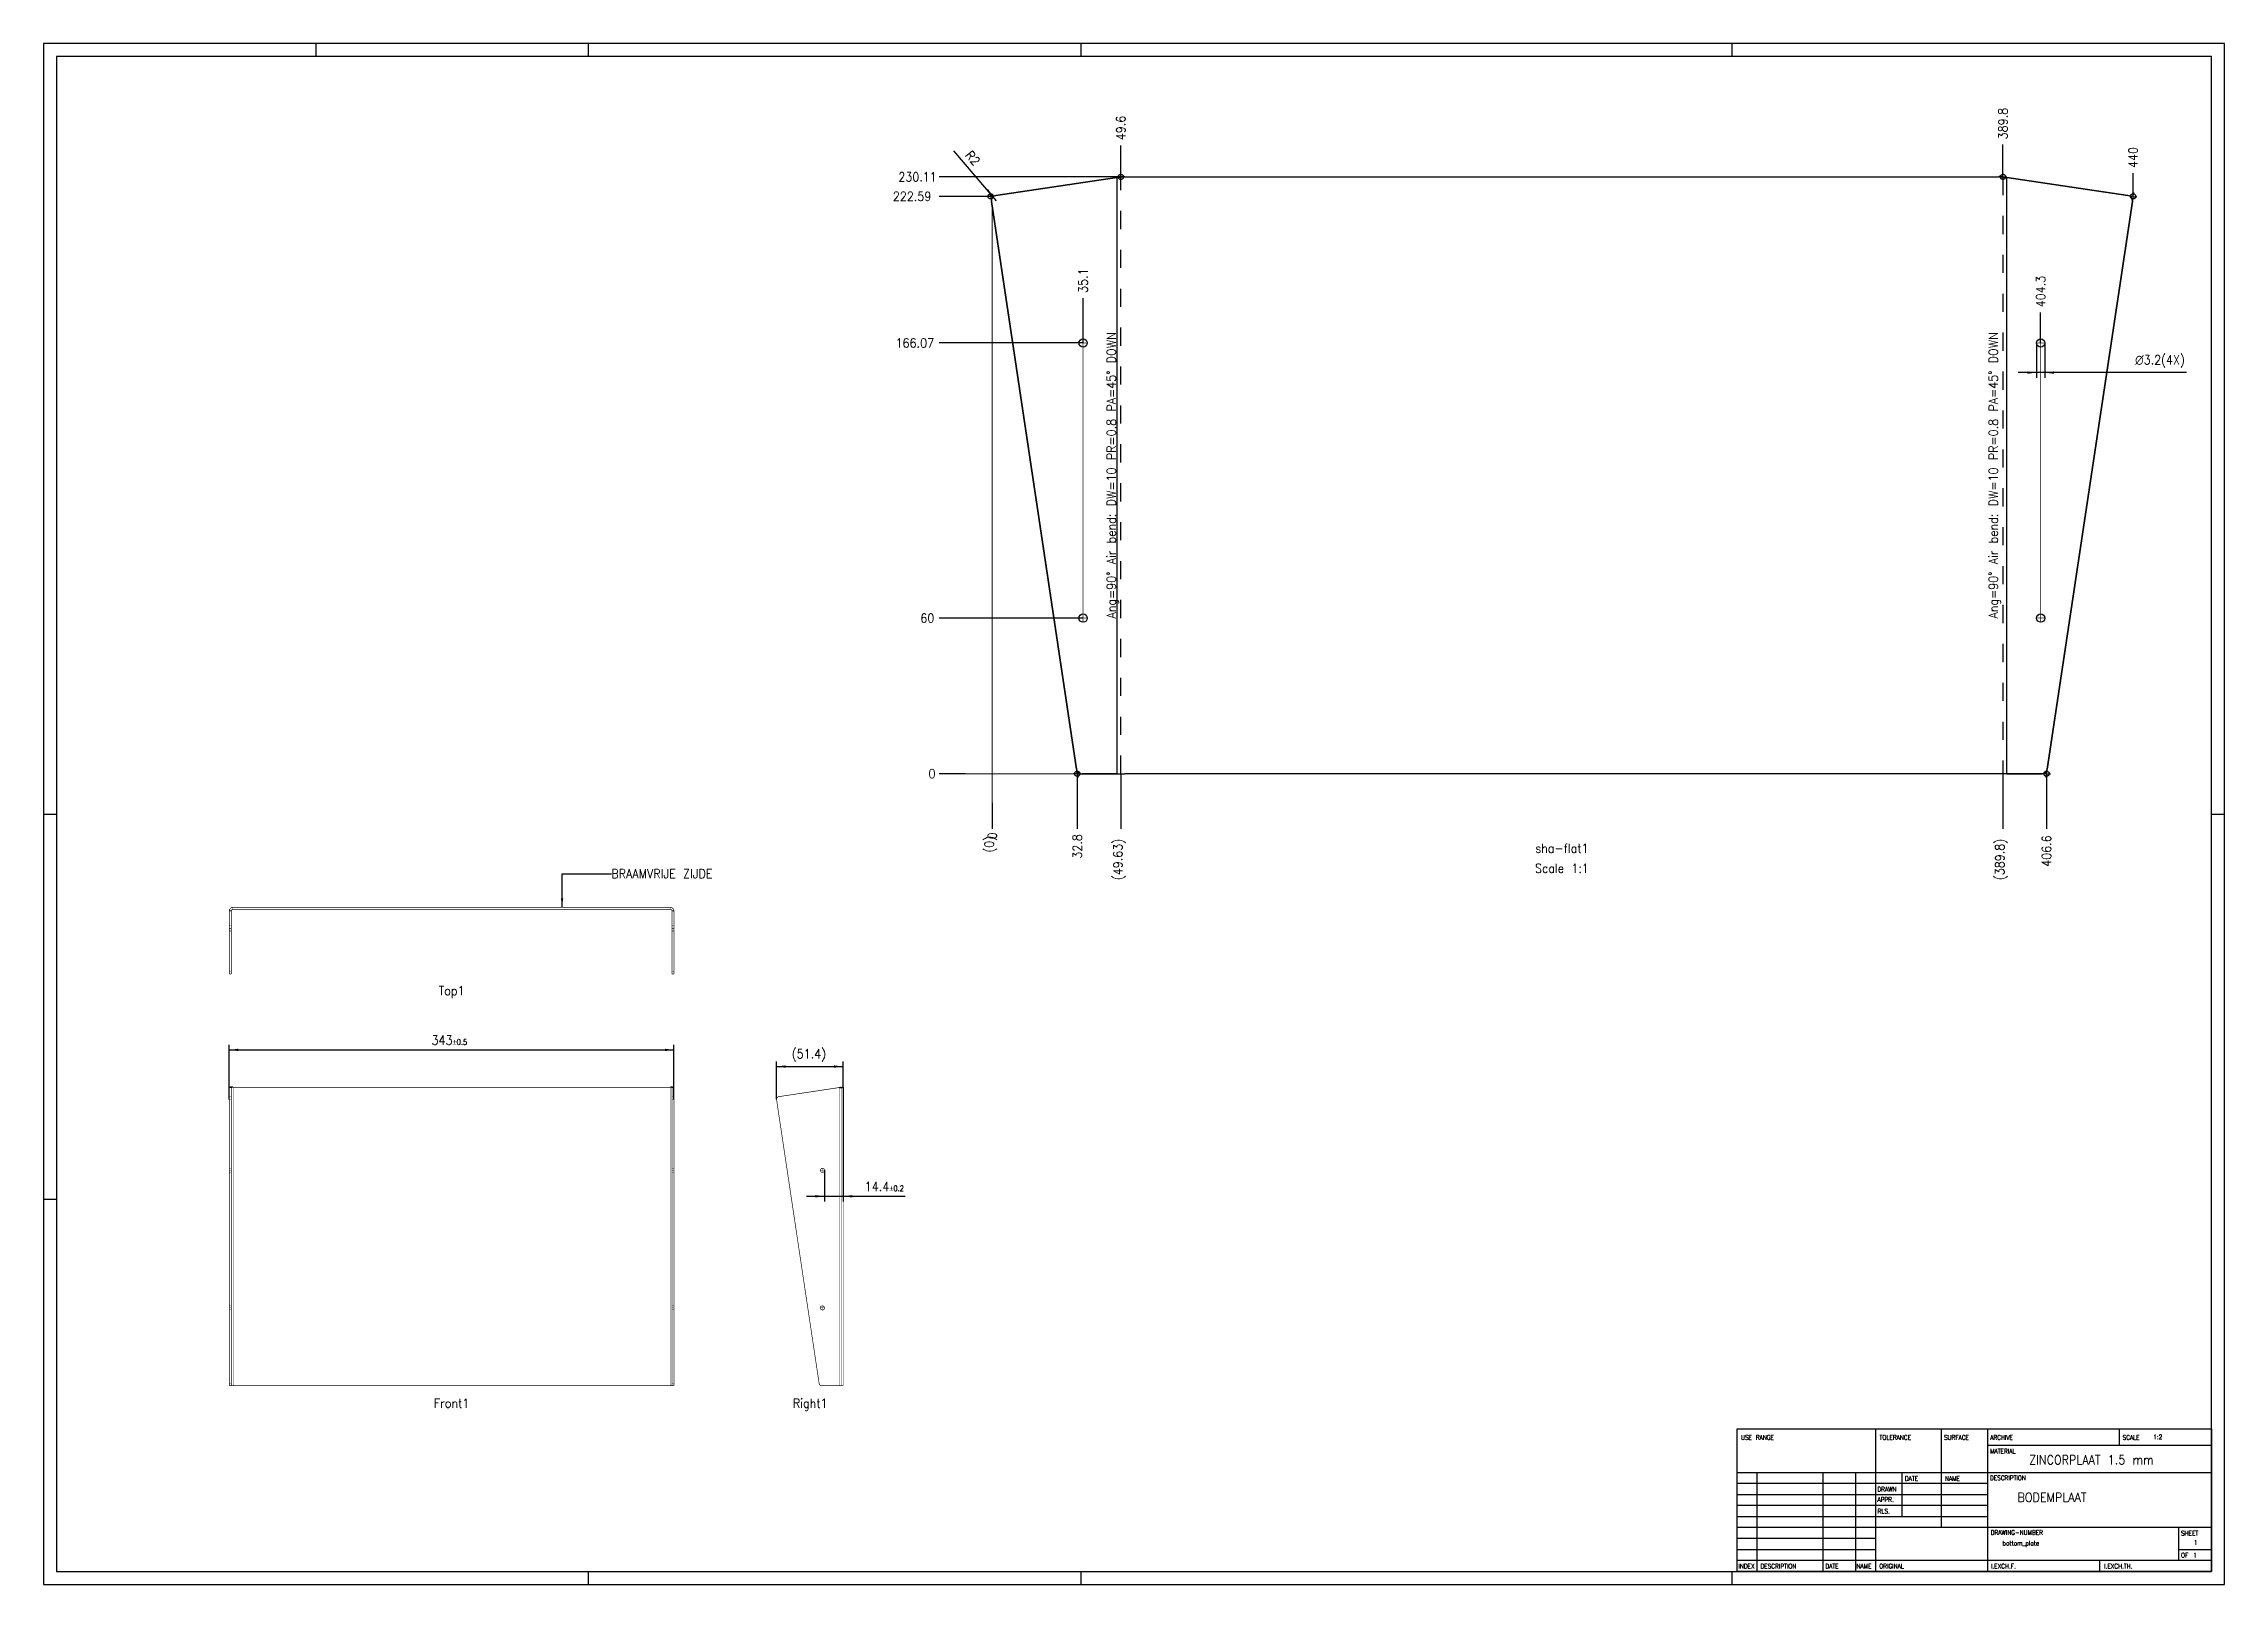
# Model space of a CAD drawing. Header units: millimetres. Extents: x -490 to 351, y -167 to 427.
import ezdxf

# ---------------------------------------------------------------- set-up
doc = ezdxf.new("R2010")
doc.units = ezdxf.units.MM
for name, pattern in [('DASHED', [15, 7, -8]), ('DOT_CENTER', [14, 12, -1, 0, -1]), ('PHANTOM', [13, 10, -1, 0, -1, 0, -1])]:
    doc.linetypes.add(name, pattern=pattern)
doc.layers.add('1', color=7, linetype='Continuous')
doc.styles.add('CONVERTER_11', font='txt.shx', dxfattribs={"width": 0.9})
doc.dimstyles.new('ME10_DIM_10', dxfattribs={"dimtxt": 3.5, "dimasz": 0.18, "dimexe": 2, "dimexo": 0, "dimgap": 2, "dimtad": 1, "dimdec": 1, "dimdsep": 46, "dimtxsty": 'CONVERTER_11', "dimsah": 1, "dimcen": 0.09, "dimclrd": 160, "dimclre": 160, "dimclrt": 5, "dimadec": 0, "dimazin": 0, "dimtfac": 1, "dimtdec": 4, "dimtix": 1, "dimtmove": 0, "dimatfit": 3, "dimfxl": 0, "dimtolj": 1, "dimtzin": 0, "dimarcsym": 0})
doc.dimstyles.new('ME10_DIM_11', dxfattribs={"dimtxt": 3.5, "dimasz": 0.18, "dimexe": 2, "dimexo": 0, "dimgap": 2, "dimtad": 1, "dimdec": 1, "dimdsep": 46, "dimtxsty": 'CONVERTER_11', "dimsah": 1, "dimcen": 0.09, "dimclrd": 160, "dimclre": 160, "dimclrt": 5, "dimadec": 0, "dimazin": 0, "dimtfac": 1, "dimtdec": 4, "dimtix": 1, "dimtmove": 0, "dimatfit": 3, "dimfxl": 0, "dimtolj": 1, "dimtzin": 0, "dimarcsym": 0})
doc.dimstyles.new('ME10_DIM_12', dxfattribs={"dimtxt": 3.5, "dimasz": 0.18, "dimexe": 2, "dimexo": 0, "dimgap": 2, "dimtad": 1, "dimdec": 1, "dimdsep": 46, "dimtxsty": 'CONVERTER_11', "dimsah": 1, "dimcen": 0.09, "dimclrd": 160, "dimclre": 160, "dimclrt": 5, "dimadec": 0, "dimazin": 0, "dimtfac": 1, "dimtdec": 4, "dimtix": 1, "dimtmove": 0, "dimatfit": 3, "dimfxl": 0, "dimtolj": 1, "dimtzin": 0, "dimarcsym": 0})
doc.dimstyles.new('ME10_DIM_13', dxfattribs={"dimtxt": 3.5, "dimasz": 0.18, "dimexe": 2, "dimexo": 0, "dimgap": 2, "dimtad": 1, "dimdec": 1, "dimdsep": 46, "dimtxsty": 'CONVERTER_11', "dimsah": 1, "dimcen": 0.09, "dimclrd": 160, "dimclre": 160, "dimclrt": 5, "dimadec": 0, "dimazin": 0, "dimtfac": 1, "dimtdec": 4, "dimtix": 1, "dimtmove": 0, "dimatfit": 3, "dimfxl": 0, "dimtolj": 1, "dimtzin": 0, "dimarcsym": 0})
doc.dimstyles.new('ME10_DIM_14', dxfattribs={"dimtxt": 3.5, "dimasz": 0.18, "dimexe": 2, "dimexo": 0, "dimgap": 2, "dimtad": 1, "dimdec": 1, "dimdsep": 46, "dimtxsty": 'CONVERTER_11', "dimsah": 1, "dimcen": 0.09, "dimclrd": 160, "dimclre": 160, "dimclrt": 5, "dimadec": 0, "dimazin": 0, "dimtfac": 1, "dimtdec": 4, "dimtix": 1, "dimtmove": 0, "dimatfit": 3, "dimfxl": 0, "dimtolj": 1, "dimtzin": 0, "dimarcsym": 0})
doc.dimstyles.new('ME10_DIM_15', dxfattribs={"dimtxt": 3.5, "dimasz": 0.18, "dimexe": 2, "dimexo": 0, "dimgap": 2, "dimtad": 1, "dimdec": 1, "dimdsep": 46, "dimtxsty": 'CONVERTER_11', "dimsah": 1, "dimcen": 0.09, "dimclrd": 160, "dimclre": 160, "dimclrt": 5, "dimadec": 0, "dimazin": 0, "dimtfac": 1, "dimtdec": 4, "dimtix": 1, "dimtmove": 0, "dimatfit": 3, "dimfxl": 0, "dimtolj": 1, "dimtzin": 0, "dimarcsym": 0})
doc.dimstyles.new('ME10_DIM_16', dxfattribs={"dimtxt": 3.5, "dimasz": 0.18, "dimexe": 2, "dimexo": 0, "dimgap": 2, "dimtad": 1, "dimdec": 1, "dimdsep": 46, "dimtxsty": 'CONVERTER_11', "dimsah": 1, "dimcen": 0.09, "dimclrd": 160, "dimclre": 160, "dimclrt": 5, "dimadec": 0, "dimazin": 0, "dimtfac": 1, "dimtdec": 4, "dimtix": 1, "dimtmove": 0, "dimatfit": 3, "dimfxl": 0, "dimtolj": 1, "dimtzin": 0, "dimarcsym": 0})
doc.dimstyles.new('ME10_DIM_17', dxfattribs={"dimtxt": 3.5, "dimasz": 0.18, "dimexe": 2, "dimexo": 0, "dimgap": 2, "dimtad": 1, "dimdec": 1, "dimdsep": 46, "dimtxsty": 'CONVERTER_11', "dimsah": 1, "dimcen": 0.09, "dimclrd": 160, "dimclre": 160, "dimclrt": 5, "dimadec": 0, "dimazin": 0, "dimtfac": 1, "dimtdec": 4, "dimtix": 1, "dimtmove": 0, "dimatfit": 3, "dimfxl": 0, "dimtolj": 1, "dimtzin": 0, "dimarcsym": 0})
doc.dimstyles.new('ME10_DIM_18', dxfattribs={"dimtxt": 3.5, "dimasz": 0.18, "dimexe": 2, "dimexo": 0, "dimgap": 2, "dimtad": 1, "dimdsep": 46, "dimtxsty": 'CONVERTER_11', "dimsah": 1, "dimcen": 0.09, "dimclrd": 160, "dimclre": 160, "dimclrt": 5, "dimadec": 0, "dimazin": 0, "dimtfac": 1, "dimtdec": 4, "dimtix": 1, "dimtmove": 0, "dimatfit": 3, "dimfxl": 0, "dimtolj": 1, "dimtzin": 0, "dimarcsym": 0})
doc.dimstyles.new('ME10_DIM_19', dxfattribs={"dimtxt": 3.5, "dimasz": 0.18, "dimexe": 2, "dimexo": 0, "dimgap": 2, "dimtad": 1, "dimdsep": 46, "dimtxsty": 'CONVERTER_11', "dimsah": 1, "dimcen": 0.09, "dimclrd": 160, "dimclre": 160, "dimclrt": 5, "dimadec": 0, "dimazin": 0, "dimtfac": 1, "dimtdec": 4, "dimtix": 1, "dimtmove": 0, "dimatfit": 3, "dimfxl": 0, "dimtolj": 1, "dimtzin": 0, "dimarcsym": 0})
doc.dimstyles.new('ME10_DIM_20', dxfattribs={"dimtxt": 3.5, "dimasz": 0.18, "dimexe": 2, "dimexo": 0, "dimgap": 2, "dimtad": 1, "dimdsep": 46, "dimtxsty": 'CONVERTER_11', "dimsah": 1, "dimcen": 0.09, "dimclrd": 160, "dimclre": 160, "dimclrt": 5, "dimadec": 0, "dimazin": 0, "dimtfac": 1, "dimtdec": 4, "dimtix": 1, "dimtmove": 0, "dimatfit": 3, "dimfxl": 0, "dimtolj": 1, "dimtzin": 0, "dimarcsym": 0})
doc.dimstyles.new('ME10_DIM_21', dxfattribs={"dimtxt": 3.5, "dimasz": 0.18, "dimexe": 2, "dimexo": 0, "dimgap": 2, "dimtad": 1, "dimdsep": 46, "dimtxsty": 'CONVERTER_11', "dimsah": 1, "dimcen": 0.09, "dimclrd": 160, "dimclre": 160, "dimclrt": 5, "dimadec": 0, "dimazin": 0, "dimtfac": 1, "dimtdec": 4, "dimtix": 1, "dimtmove": 0, "dimatfit": 3, "dimfxl": 0, "dimtolj": 1, "dimtzin": 0, "dimarcsym": 0})
doc.dimstyles.new('ME10_DIM_22', dxfattribs={"dimtxt": 3.5, "dimasz": 0.18, "dimexe": 2, "dimexo": 0, "dimgap": 2, "dimtad": 1, "dimdsep": 46, "dimtxsty": 'CONVERTER_11', "dimsah": 1, "dimcen": 0.09, "dimclrd": 160, "dimclre": 160, "dimclrt": 5, "dimadec": 0, "dimazin": 0, "dimtfac": 1, "dimtdec": 4, "dimtix": 1, "dimtmove": 0, "dimatfit": 3, "dimfxl": 0, "dimtolj": 1, "dimtzin": 0, "dimarcsym": 0})
doc.dimstyles.new('ME10_DIM_23', dxfattribs={"dimtxt": 3.5, "dimasz": 0.18, "dimexe": 2, "dimexo": 0, "dimgap": 2, "dimtad": 1, "dimdsep": 46, "dimtxsty": 'CONVERTER_11', "dimsah": 1, "dimcen": 0.09, "dimclrd": 160, "dimclre": 160, "dimclrt": 5, "dimadec": 0, "dimazin": 0, "dimtfac": 1, "dimtdec": 4, "dimtix": 1, "dimtmove": 0, "dimatfit": 3, "dimfxl": 0, "dimtolj": 1, "dimtzin": 0, "dimarcsym": 0})
doc.dimstyles.new('ME10_DIM_24', dxfattribs={"dimtxt": 3.5, "dimasz": 0.18, "dimexe": 2, "dimexo": 0, "dimgap": 2, "dimtad": 1, "dimdec": 1, "dimdsep": 46, "dimtxsty": 'CONVERTER_11', "dimsah": 1, "dimcen": 0.09, "dimclrd": 160, "dimclre": 160, "dimclrt": 5, "dimadec": 0, "dimazin": 0, "dimtfac": 1, "dimtdec": 4, "dimtix": 1, "dimtmove": 0, "dimatfit": 3, "dimfxl": 0, "dimtolj": 1, "dimtzin": 0, "dimarcsym": 0})
doc.dimstyles.new('ME10_DIM_25', dxfattribs={"dimtxt": 3.5, "dimasz": 0.18, "dimexe": 2, "dimexo": 0, "dimgap": 2, "dimtad": 1, "dimdsep": 46, "dimtxsty": 'CONVERTER_11', "dimsah": 1, "dimcen": 0.09, "dimclrd": 160, "dimclre": 160, "dimclrt": 5, "dimadec": 0, "dimazin": 0, "dimtfac": 1, "dimtdec": 4, "dimtix": 1, "dimtmove": 0, "dimatfit": 3, "dimfxl": 0, "dimtolj": 1, "dimtzin": 0, "dimarcsym": 0})
doc.dimstyles.new('ME10_DIM_26', dxfattribs={"dimtxt": 7, "dimasz": 7, "dimexe": 4, "dimexo": 0, "dimgap": 4, "dimtad": 1, "dimdsep": 46, "dimtxsty": 'CONVERTER_11', "dimsah": 1, "dimcen": 0.09, "dimclrd": 160, "dimclre": 160, "dimclrt": 5, "dimadec": 0, "dimazin": 0, "dimtol": 1, "dimtp": 0.5, "dimtm": 0.5, "dimtfac": 0.6, "dimtdec": 1, "dimtix": 1, "dimtmove": 0, "dimatfit": 3, "dimfxl": 0, "dimtolj": 1, "dimtzin": 0, "dimarcsym": 0})
doc.dimstyles.get("Standard").update_dxf_attribs({"dimtxt": 0.18, "dimasz": 0.18, "dimexe": 0.18, "dimexo": 0.0625, "dimgap": 0.09, "dimtad": 0, "dimtih": 1, "dimtoh": 1, "dimdec": 4, "dimzin": 0, "dimdsep": 46, "dimtxsty": 'Standard', "dimcen": 0.09, "dimadec": 0, "dimazin": 0, "dimtfac": 1, "dimtdec": 4, "dimtofl": 0, "dimtmove": 0, "dimatfit": 3, "dimfxl": 0, "dimtolj": 1, "dimtzin": 0, "dimarcsym": 0})

# ---------------------------------------------------------------- blocks, each defined once
blk = doc.blocks.new('PRP_SKT__2')
at = {"layer": '1', "color": 3, "linetype": 'Continuous'}
for q in [(-93.3658432637629, 145.9301385662797), (-92.08835394315831, 147.4135430955825), (-91.64333258436749, 144.4467340369776), (-90.3658432637629, 145.9301385662804)]:
    blk.add_line((-91.8658432637629, 145.93013856628), q, dxfattribs=at)
at = {"layer": '1', "color": 3, "linetype": 'PHANTOM'}
for p, q in [((-92.08835394315831, 147.4135430955825), (-92.1213411278839, 147.63345766042)), ((-90.3658432637629, 145.9301385662804), (-90.1434684221473, 145.93013856628))]:
    blk.add_line(p, q, dxfattribs=at)
blk.add_circle((-91.8658432637629, 145.93013856628), 1, dxfattribs=at)
blk = doc.blocks.new('PRP_SKT__4')
at = {"layer": '1', "color": 3, "linetype": 'PHANTOM'}
for p, q in [((-76.53878062718317, 375.8223135632205), (-76.58821810538333, 375.814900487141)), ((-73.555364894209, 376.044749538649), (-73.4662604058785, 376.044749538649))]:
    blk.add_line(p, q, dxfattribs=at)
at = {"layer": '1', "color": 3, "linetype": 'Continuous'}
for q in [(-76.555364894209, 376.044749538649), (-76.53878062718317, 375.8223135632205), (-73.57194916123485, 376.2671855140774), (-73.555364894209, 376.044749538649)]:
    blk.add_line((-75.055364894209, 376.044749538649), q, dxfattribs=at)
at = {"layer": '1', "color": 3, "linetype": 'PHANTOM'}
blk.add_circle((-75.055364894209, 376.044749538649), 1, dxfattribs=at)
blk = doc.blocks.new('PRP_SKT__6')
at = {"layer": '1', "color": 3, "linetype": 'PHANTOM'}
for p, q in [((263.639397387889, 376.044749538657), (263.533739594122, 376.044749538657)), ((266.6228019171915, 375.8222388592617), (266.655697293627, 375.817304552797))]:
    blk.add_line(p, q, dxfattribs=at)
at = {"layer": '1', "color": 3, "linetype": 'Continuous'}
for q in [(263.639397387889, 376.044749538657), (263.6559928585866, 376.2672602180523), (266.639397387889, 376.044749538657), (266.6228019171915, 375.8222388592617)]:
    blk.add_line((265.139397387889, 376.044749538657), q, dxfattribs=at)
at = {"layer": '1', "color": 3, "linetype": 'PHANTOM'}
blk.add_circle((265.139397387889, 376.044749538657), 1, dxfattribs=at)
blk = doc.blocks.new('PRP_SKT__8')
at = {"layer": '1', "color": 3, "linetype": 'PHANTOM'}
for p, q in [((313.8380140908396, 368.7399570332163), (313.343545914405, 368.814127259681)), ((315.0989079407467, 367.0340418245186), (315.024737714281, 366.5395736480841))]:
    blk.add_line(p, q, dxfattribs=at)
at = {"layer": '1', "color": 3, "linetype": 'Continuous'}
for q in [(313.8380140908396, 368.7399570332163), (315.0989079407467, 367.0340418245186), (315.5439292995373, 370.0008508831235), (316.8048231494445, 368.2949356744257)]:
    blk.add_line((315.321418620142, 368.517446353821), q, dxfattribs=at)
at = {"layer": '1', "color": 3, "linetype": 'PHANTOM'}
blk.add_circle((315.321418620142, 368.517446353821), 1, dxfattribs=at)
blk = doc.blocks.new('PRP_SKT__10')
at = {"layer": '1', "color": 3, "linetype": 'PHANTOM'}
for p, q in [((280.433322452017, 145.9301385662882), (280.210947610402, 145.930138566289)), ((282.1558331314124, 147.4135430955905), (282.188820316138, 147.633457660428))]:
    blk.add_line(p, q, dxfattribs=at)
at = {"layer": '1', "color": 3, "linetype": 'Continuous'}
for q in [(280.433322452017, 145.9301385662882), (281.7108117726217, 144.4467340369856), (282.1558331314124, 147.4135430955905), (283.433322452017, 145.9301385662878)]:
    blk.add_line((281.933322452017, 145.930138566288), q, dxfattribs=at)
at = {"layer": '1', "color": 3, "linetype": 'PHANTOM'}
blk.add_circle((281.933322452017, 145.930138566288), 1, dxfattribs=at)
blk = doc.blocks.new('PRP_SKT__12')
at = {"layer": '1', "color": 3, "linetype": 'Continuous'}
for q in [(-126.7373701056082, 368.2951099832947), (-125.4764650520294, 370.0009504880254), (-123.7705386396599, 368.7399819341514), (-125.0314436932386, 367.0341414294206)]:
    blk.add_line((-125.253954372634, 368.517545958723), q, dxfattribs=at)
at = {"layer": '1', "color": 3, "linetype": 'PHANTOM'}
for p, q in [((-125.0314436932386, 367.0341414294206), (-124.957258526037, 366.539573648073)), ((-123.7705386396599, 368.7399819341514), (-123.276066726161, 368.81412725967))]:
    blk.add_line(p, q, dxfattribs=at)
blk.add_circle((-125.253954372634, 368.517545958723), 1, dxfattribs=at)
blk = doc.blocks.new('upside', base_point=(-124.9793858203015, 145.9301385662803))
at = {"color": 250, "linetype": 'Continuous'}
for p, q in [((-123.2760667261609, 368.81412725967), (-76.58821810538319, 375.8173045527851)), ((-76.58821810538328, 375.8149004871414), (-123.2760667261609, 368.81412725967)), ((-76.57741936470859, 375.8197495386438), (-76.58821810538319, 375.8173045527851)), ((-73.75635208427869, 376.0447495386494), (-73.46626040587847, 376.0447495386494)), ((-73.46626040587847, 376.0447495386494), (263.5337395941223, 376.0447495386571)), ((263.8238312725225, 376.0447495386552), (263.5337395941223, 376.0447495386571)), ((266.6448985529515, 375.8197495386556), (266.6556972936272, 375.8173045527965)), ((313.3435459144052, 368.814127259681), (266.6550481877649, 375.8150924378523)), ((266.6556972936272, 375.8173045527965), (313.3435459144052, 368.814127259681)), ((-92.12134112788382, 147.6334576604195), (-124.957258526037, 366.5395736480729)), ((-124.957258526037, 366.5395736480729), (-92.12134112788382, 147.6334576604195)), ((315.0247377142814, 366.5395736480841), (282.1888203161381, 147.6334576604282)), ((282.1888203161381, 147.6334576604282), (315.0247377142814, 366.5395736480841)), ((-76.58821810537805, 145.9301385662804), (-90.14346842214724, 145.9301385662801)), ((-90.14346842214724, 145.9301385662801), (-76.58821810537805, 145.9301385662804)), ((-76.58821810537805, 145.9301385662804), (-73.46626040587324, 145.9301385662805)), ((263.5337395941276, 145.9301385662908), (-73.46626040587324, 145.9301385662805)), ((266.6556972936324, 145.9301385662909), (263.5337395941276, 145.9301385662908)), ((280.2109476104016, 145.9301385662886), (266.6556972936324, 145.9301385662909)), ((266.6556972936324, 145.9301385662909), (280.2109476104016, 145.9301385662886))]:
    blk.add_line(p, q, dxfattribs=at)
at = {"color": 171, "linetype": 'Continuous'}
for p, q in [((-76.58821810538328, 375.8149004871414), (-76.58821810537805, 145.9301385662804)), ((266.6556972936324, 145.9301385662909), (266.6550481877649, 375.8150924378523))]:
    blk.add_line(p, q, dxfattribs=at)
at = {"color": 5, "linetype": 'DASHED'}
for p, q in [((-75.02723925562563, 145.9301385662804), (-75.02723925563089, 375.991423666808)), ((265.0947184438747, 375.9914236681121), (265.09471844388, 145.9301385662909))]:
    blk.add_line(p, q, dxfattribs=at)
at = {"color": 250, "linetype": 'Continuous'}
for centre, radius in [((-89.58821810538183, 311.9999998554141), 1.600000000000023), ((279.6556972936286, 311.9999998554226), 1.600000000000023), ((-89.58821810537941, 205.9301385662836), 1.599999999999994), ((279.655697293631, 205.9301385662921), 1.599999999999994)]:
    blk.add_circle(centre, radius, dxfattribs=at)
for centre, radius, start, end in [((-76.54221275917908, 375.6605210144481), 0.1610885268057425, 98.71527047154432, 106.5941463440627), ((-122.9793858203003, 366.8362545539334), 2.000000000000038, 98.53076560995152, 188.5307656099467), ((313.0468650085448, 366.8362545539444), 1.99999999999999, 351.4692343900577, 81.46923439005454), ((-90.14346842214724, 147.9301385662801), 2.000000000000008, 188.5307656099512, 270), ((280.2109476104015, 147.9301385662886), 2, 270.0000000000032, 351.4692343900545)]:
    blk.add_arc(centre, radius, start, end, dxfattribs=at)
at = {"color": 254, "linetype": 'Continuous'}
blk.add_arc((266.600512354741, 375.6635161983284), 0.1610885268161965, 70.21170312265981, 75.8972060935613, dxfattribs=at)
at = {"color": 250, "linetype": 'Continuous'}
for points in [[(-76.56686997647608, 375.8213683004018), (-76.49343148290903, 375.832638438465), (-76.43084428554337, 375.8422450845257), (-76.35121543638994, 375.8544698613399), (-76.28426976771058, 375.8647495386469)], [(-76.27358806528187, 375.8647495386468), (-75.65001701109874, 375.932782627134), (-75.01922963623278, 375.9914524482737), (-74.39485191012491, 376.0305629655205), (-73.75635208427869, 376.0447495386494)], [(263.8238312725225, 376.0447495386552), (264.4623025867214, 376.0305642043028), (265.0867927172716, 375.9914457815128), (265.7174677382321, 375.9327856039065), (266.3410672535257, 375.8647495386556)], [(266.3517489559545, 375.8647495386557), (266.4186942351323, 375.8544699211521), (266.4983234737864, 375.8422450845342), (266.5654833642416, 375.831936630334), (266.6448985529515, 375.8197495386556)]]:
    blk.add_spline(points, degree=3, dxfattribs=at)
at = {"layer": '1', "color": 30, "linetype": 'DOT_CENTER', "const_width": 0.25}
for points in [[(-87.82821810538181, 311.9999998554141), (-91.34821810538185, 311.9999998554141)], [(-89.58821810538183, 313.7599998554142), (-89.58821810538163, 205.9301385662836)], [(281.4156972936286, 311.9999998554226), (277.8956972936286, 311.9999998554226)], [(279.6556972936286, 313.7599998554226), (279.6556972936286, 310.2399998554226)], [(279.6556972936307, 310.2399998554225), (279.655697293631, 204.1701385662921)], [(-87.82821810537942, 205.9301385662836), (-91.3482181053794, 205.9301385662836)], [(-89.58821810537941, 207.6901385662836), (-89.58821810537941, 204.1701385662836)], [(281.4156972936311, 205.9301385662921), (277.895697293631, 205.9301385662921)]]:
    blk.add_lwpolyline(points, dxfattribs=at)
at = {"color": 5, "char_height": 3.5, "attachment_point": 8, "rotation": 90.00000000000132, "line_spacing_factor": 0.660264105642257, "style": 'CONVERTER_11'}
for insert in [(-75.77723925562822, 260.9607811165442), (264.3447184438775, 260.9607811172015)]:
    blk.add_mtext('Ang=90%%d Air bend: DW=10 PR=0.8 PA=45%%d DOWN', dxfattribs=dict(at, insert=insert))
blk = doc.blocks.new('bottom_plate__13', base_point=(-124.9793858203015, 145.9301385662803))
blk.add_blockref('upside', (-124.9793858203015, 145.9301385662803))
blk = doc.blocks.new('*D25')
at = {"layer": '1', "color": 1, "linetype": 'Continuous'}
blk.add_line((-122.9793858203004, 366.8362545539335), (-139.4210615226684, 386.0549398846255), dxfattribs=at)
at = {"layer": '1', "color": 1}
blk.add_solid([(-126.9049264290557, 370.7160035903398), (-126.2046537164221, 371.315090189981), (-124.2795328211871, 368.3559972216524)], dxfattribs=at)
at = {"layer": '1', "color": 2, "insert": (-137.0822262443909, 386.3976490048493), "char_height": 3.5, "attachment_point": 7, "rotation": 310.547143720904, "line_spacing_factor": 0.6002400960384154, "style": 'CONVERTER_11'}
blk.add_mtext('\\C2; R\\C2;2', dxfattribs=at)
blk = doc.blocks.new('*D26')
at = {"layer": '1', "color": 160, "linetype": 'Continuous'}
for p, q in [((278.0556972936286, 311.9999998554226), (278.0556972936286, 298.587559713005)), ((281.2556972936285, 311.9999998554226), (281.2556972936285, 298.587559713005)), ((278.0556972936286, 300.587559713005), (271.0556972936286, 300.587559713005)), ((281.2556972936285, 300.587559713005), (278.0556972936286, 300.587559713005)), ((335.930782105929, 300.587559713005), (281.2556972936285, 300.587559713005))]:
    blk.add_line(p, q, dxfattribs=at)
at = {"layer": '1', "color": 160}
for points in [[(274.5556972936286, 300.1267759714491), (274.5556972936286, 301.0483434545609), (278.0556972936286, 300.587559713005)], [(284.7556972936285, 301.0483434545609), (284.7556972936285, 300.1267759714491), (281.2556972936285, 300.587559713005)]]:
    blk.add_solid(points, dxfattribs=at)
at = {"layer": '1', "color": 5, "insert": (313.3032821059459, 302.5875457988524), "char_height": 3.5, "attachment_point": 7, "rotation": 0.00013888888888888892, "line_spacing_factor": 0.6002400960384154, "style": 'CONVERTER_11'}
blk.add_mtext('\\C5; {\\Fgdt;n}\\C5;3.2\\C5;(4X)', dxfattribs=at)
blk = doc.blocks.new('*D27')
at = {"layer": '1', "color": 160, "linetype": 'Continuous'}
blk.add_line((-91.8658432637629, 145.93013856628), (-91.8658432637629, 124.733936685434), dxfattribs=at)
at = {"layer": '1', "color": 5, "insert": (-90.1158432637629, 113.196436685434), "char_height": 3.5, "attachment_point": 7, "rotation": 90, "line_spacing_factor": 0.6002400960384154, "style": 'CONVERTER_11'}
blk.add_mtext('32.8', dxfattribs=at)
blk = doc.blocks.new('*D28')
at = {"layer": '1', "color": 160, "linetype": 'Continuous'}
blk.add_line((281.933322452017, 145.930138566288), (281.933322452017, 124.733936685434), dxfattribs=at)
at = {"layer": '1', "color": 5, "insert": (283.683322452017, 110.046436685434), "char_height": 3.5, "attachment_point": 7, "rotation": 90, "line_spacing_factor": 0.6002400960384154, "style": 'CONVERTER_11'}
blk.add_mtext('406.6', dxfattribs=at)
blk = doc.blocks.new('*D29')
at = {"layer": '1', "color": 160, "linetype": 'Continuous'}
blk.add_line((279.6556972936286, 311.9999998554226), (279.6556972936286, 323.725690303976), dxfattribs=at)
at = {"layer": '1', "color": 5, "insert": (281.4056972936286, 325.725690303976), "char_height": 3.5, "attachment_point": 7, "rotation": 90, "line_spacing_factor": 0.6002400960384154, "style": 'CONVERTER_11'}
blk.add_mtext('404.3', dxfattribs=at)
blk = doc.blocks.new('*D30')
at = {"layer": '1', "color": 160, "linetype": 'Continuous'}
blk.add_line((315.321418620142, 368.517446353821), (315.321418620142, 377.456693992337), dxfattribs=at)
at = {"layer": '1', "color": 5, "insert": (317.071418620142, 379.456693992337), "char_height": 3.5, "attachment_point": 7, "rotation": 90, "line_spacing_factor": 0.6002400960384154, "style": 'CONVERTER_11'}
blk.add_mtext('440', dxfattribs=at)
blk = doc.blocks.new('*D31')
at = {"layer": '1', "color": 160, "linetype": 'Continuous'}
blk.add_line((265.139397387889, 376.044749538657), (265.139397387889, 388.490208170389), dxfattribs=at)
at = {"layer": '1', "color": 5, "insert": (266.889397387889, 390.490208170389), "char_height": 3.5, "attachment_point": 7, "rotation": 90, "line_spacing_factor": 0.6002400960384154, "style": 'CONVERTER_11'}
blk.add_mtext('389.8', dxfattribs=at)
blk = doc.blocks.new('*D32')
at = {"layer": '1', "color": 160, "linetype": 'Continuous'}
blk.add_line((-75.055364894209, 376.044749538649), (-75.055364894209, 388.1554700143959), dxfattribs=at)
at = {"layer": '1', "color": 5, "insert": (-73.305364894209, 390.1554700143959), "char_height": 3.5, "attachment_point": 7, "rotation": 90, "line_spacing_factor": 0.6002400960384154, "style": 'CONVERTER_11'}
blk.add_mtext('49.6', dxfattribs=at)
blk = doc.blocks.new('*D33')
at = {"layer": '1', "color": 160, "linetype": 'Continuous'}
blk.add_line((-89.58821810538183, 311.9999998554142), (-89.58821810538183, 329.292415911329), dxfattribs=at)
at = {"layer": '1', "color": 5, "insert": (-87.83821810538183, 331.292415911329), "char_height": 3.5, "attachment_point": 7, "rotation": 90, "line_spacing_factor": 0.6002400960384154, "style": 'CONVERTER_11'}
blk.add_mtext('35.1', dxfattribs=at)
blk = doc.blocks.new('*D34')
at = {"layer": '1', "color": 160, "linetype": 'Continuous'}
blk.add_line((-124.66093629781, 134.733936685434), (-124.66093629781, 124.733936685434), dxfattribs=at)
at = {"layer": '1', "color": 5, "insert": (-122.91093629781, 120.633936685434), "char_height": 3.5, "attachment_point": 7, "rotation": 90, "line_spacing_factor": 0.6002400960384154, "style": 'CONVERTER_11'}
blk.add_mtext('0', dxfattribs=at)
blk = doc.blocks.new('*D35')
at = {"layer": '1', "color": 160, "linetype": 'Continuous'}
blk.add_line((-89.58821810537941, 205.9301385662836), (-145.1434684221474, 205.9301385662836), dxfattribs=at)
at = {"layer": '1', "color": 5, "style": 'CONVERTER_11', "width": 0.9}
blk.add_text('60', height=3.5, dxfattribs=at).set_placement((-152.3934684221474, 204.1801385662836))
blk = doc.blocks.new('*D36')
at = {"layer": '1', "color": 160, "linetype": 'Continuous'}
blk.add_line((-89.58821810538183, 311.9999998554141), (-145.1434684221474, 311.9999998554141), dxfattribs=at)
at = {"layer": '1', "color": 5, "style": 'CONVERTER_11', "width": 0.9}
blk.add_text('166.07', height=3.5, dxfattribs=at).set_placement((-161.9309684221474, 310.2499998554141))
blk = doc.blocks.new('*D37')
at = {"layer": '1', "color": 160, "linetype": 'Continuous'}
blk.add_line((-73.4662604058785, 376.0447495386494), (-145.1434684221474, 376.0447495386494), dxfattribs=at)
at = {"layer": '1', "color": 5, "style": 'CONVERTER_11', "width": 0.9}
blk.add_text('230.11', height=3.5, dxfattribs=at).set_placement((-160.8809684221474, 374.2947495386494))
blk = doc.blocks.new('*D38')
at = {"layer": '1', "color": 160, "linetype": 'Continuous'}
blk.add_line((-125.253954372634, 368.517545958723), (-145.1434684221474, 368.517545958723), dxfattribs=at)
at = {"layer": '1', "color": 5, "style": 'CONVERTER_11', "width": 0.9}
blk.add_text('222.59', height=3.5, dxfattribs=at).set_placement((-162.9809684221474, 366.767545958723))
blk = doc.blocks.new('*D39')
at = {"layer": '1', "color": 160, "linetype": 'Continuous'}
blk.add_line((-135.1434684221474, 145.9301385662773), (-145.1434684221474, 145.9301385662773), dxfattribs=at)
at = {"layer": '1', "color": 5, "style": 'CONVERTER_11', "width": 0.9}
blk.add_text('0', height=3.5, dxfattribs=at).set_placement((-149.2434684221474, 144.1801385662773))
blk = doc.blocks.new('*D40')
at = {"layer": '1', "color": 160, "linetype": 'Continuous'}
blk.add_line((-75.02723925562563, 145.9301385662804), (-75.02723925562563, 124.733936685434), dxfattribs=at)
at = {"layer": '1', "color": 5, "insert": (-73.27723925562563, 104.901436685434), "char_height": 3.5, "attachment_point": 7, "rotation": 90, "line_spacing_factor": 0.6002400960384154, "style": 'CONVERTER_11'}
blk.add_mtext('\\C5;(\\C5;49.63\\C5;)', dxfattribs=at)
blk = doc.blocks.new('*D41')
at = {"layer": '1', "color": 160, "linetype": 'Continuous'}
blk.add_line((265.09471844388, 145.9301385662909), (265.09471844388, 124.733936685434), dxfattribs=at)
at = {"layer": '1', "color": 5, "insert": (266.84471844388, 104.901436685434), "char_height": 3.5, "attachment_point": 7, "rotation": 90, "line_spacing_factor": 0.6002400960384154, "style": 'CONVERTER_11'}
blk.add_mtext('\\C5;(\\C5;389.8\\C5;)', dxfattribs=at)
blk = doc.blocks.new('*D42')
at = {"layer": '1', "color": 160, "linetype": 'Continuous'}
blk.add_line((-124.66093629781, 134.733936685434), (-124.66093629781, 124.733936685434), dxfattribs=at)
at = {"layer": '1', "color": 5, "insert": (-122.91093629781, 115.488936685434), "char_height": 3.5, "attachment_point": 7, "rotation": 90, "line_spacing_factor": 0.6002400960384154, "style": 'CONVERTER_11'}
blk.add_mtext('\\C5;(\\C5;0\\C5;)', dxfattribs=at)
blk = doc.blocks.new('bottom_plate__14', base_point=(-838.0320779999995, -180.2499999999959))
at = {"color": 250, "linetype": 'Continuous', "const_width": 0.5}
for points in [[(-837.7820779999995, 49.88716598651249), (-837.7820779999995, 42.88398869339579)], [(-837.7820779999995, 42.88398869339579), (-837.7820779999995, 40.60943508179881)], [(-837.7820779999995, 40.60943508179881), (-837.7820779999995, -12.3301387108618)], [(-837.7820337185183, 49.88961097237149), (-836.8152086073155, 49.88961097237149)], [(-837.7470649503435, 49.9346109723717), (-836.2633220006772, 49.93461097237159)], [(-836.8152086073155, 49.88961097237149), (-836.2820779999995, 49.88961097237149)], [(-836.2820779999995, 49.88476192086648), (-836.2820779999995, 49.88961097237149)], [(-836.2820779999996, 42.88398869339591), (-836.2820779999995, 49.88476192086648)], [(-836.2820779999996, 42.88398869339591), (-836.2820779999995, 40.60943508179881)], [(-836.2820779999995, -12.3301387108618), (-836.2820779999995, 40.60943508179881)], [(-835.2207699656664, 50.1146109723731), (-835.0002385794198, 50.1146109723731)], [(-835.0002385794198, 50.1146109723731), (-834.7820779999995, 50.11461097237319)], [(-834.7820779999995, 50.11461097237319), (-497.7820779999991, 50.1146109723731)], [(-497.563917420578, 50.1146109723704), (-497.7820779999991, 50.1146109723731)], [(-497.3433860343321, 50.11461097237049), (-497.563917420578, 50.1146109723704)], [(-494.8170910496549, 49.93461097237059), (-496.300833999321, 49.93461097237059)], [(-496.2820779999991, 49.88961097237041), (-495.7489473926871, 49.88961097237041)], [(-496.2820779999991, 49.88961097237041), (-496.2820779999991, 49.8847619208652)], [(-496.2820779999991, 49.8847619208652), (-496.2820779999991, 42.8839886933948)], [(-496.2820779999991, 42.8839886933948), (-496.2820779999991, 40.60943508179778)], [(-496.2820779999991, 40.60943508179778), (-496.2820779999991, -12.3301387108618)], [(-495.7489473926871, 49.88961097237041), (-494.78212228148, 49.88961097237029)], [(-494.7820779999991, 42.88398869339488), (-494.7820779999991, 49.88716598651149)], [(-494.7820779999991, 42.88398869339488), (-494.7820779999991, 40.60943508179778)], [(-494.7820779999991, -12.3301387108618), (-494.7820779999991, 40.60943508179778)], [(-837.7820779999995, -12.3301387108618), (-837.7820779999995, -15.53013871086179)], [(-837.7820779999995, -15.53013871086179), (-837.7820779999995, -118.3999999999923)], [(-836.2820779999995, -15.53013871086179), (-836.2820779999995, -12.3301387108618)], [(-836.2820779999995, -118.3999999999923), (-836.2820779999995, -15.53013871086179)], [(-496.2820779999991, -12.3301387108618), (-496.2820779999991, -15.53013871086179)], [(-496.2820779999991, -15.53013871086179), (-496.2820779999991, -118.3999999999923)], [(-494.7820779999991, -15.53013871086179), (-494.7820779999991, -12.3301387108618)], [(-494.7820779999991, -118.3999999999923), (-494.7820779999991, -15.53013871086179)], [(-837.7820779999995, -118.3999999999923), (-837.7820779999995, -121.5999999999923)], [(-837.7820779999995, -121.5999999999923), (-837.7820779999995, -178.2966809058563)], [(-836.2820779999995, -121.5999999999923), (-836.2820779999995, -118.3999999999923)], [(-836.2820779999995, -178.2966809058563), (-836.2820779999995, -121.5999999999923)], [(-496.2820779999991, -118.3999999999923), (-496.2820779999991, -121.5999999999923)], [(-496.2820779999991, -121.5999999999923), (-496.2820779999991, -178.2966809058563)], [(-494.7820779999991, -121.5999999999923), (-494.7820779999991, -118.3999999999923)], [(-494.7820779999991, -178.2966809058563), (-494.7820779999991, -121.5999999999923)], [(-837.7820779999995, -179.9999999999959), (-837.7820779999995, -178.2966809058563)], [(-836.2820779999995, -179.9999999999959), (-837.7820779999995, -179.9999999999959)], [(-836.2820779999995, -179.9999999999959), (-836.2820779999995, -178.2966809058563)], [(-834.7820779999995, -179.9999999999959), (-836.2820779999995, -179.9999999999959)], [(-497.7820779999991, -179.9999999999959), (-834.7820779999995, -179.9999999999959)], [(-496.2820779999991, -179.9999999999959), (-497.7820779999991, -179.9999999999959)], [(-496.2820779999991, -178.2966809058563), (-496.2820779999991, -179.9999999999959)], [(-496.2820779999991, -179.9999999999959), (-494.7820779999991, -179.9999999999959)], [(-494.7820779999991, -178.2966809058563), (-494.7820779999991, -179.9999999999959)]]:
    blk.add_lwpolyline(points, dxfattribs=at)
at = {"color": 124, "linetype": 'Continuous', "const_width": 0.25}
for points in [[(-836.2820779999996, 42.88398869339591), (-837.7820779999995, 42.88398869339579)], [(-836.2820779999995, 40.60943508179881), (-837.7820779999995, 40.60943508179881)], [(-834.7820779999995, -179.9999999999959), (-834.7820779999995, 50.11461097237319)], [(-497.7820779999991, 50.1146109723731), (-497.7820779999991, -179.9999999999959)], [(-494.7820779999991, 42.88398869339488), (-496.2820779999991, 42.8839886933948)], [(-494.7820779999991, 40.60943508179778), (-496.2820779999991, 40.60943508179778)], [(-836.2820779999995, -178.2966809058563), (-837.7820779999995, -178.2966809058563)], [(-496.2820779999991, -178.2966809058563), (-494.7820779999991, -178.2966809058563)]]:
    blk.add_lwpolyline(points, dxfattribs=at)
at = {"color": 160, "linetype": 'DASHED', "const_width": 0.25}
for points in [[(-837.7820779999995, -12.3301387108618), (-836.2820779999995, -12.3301387108618)], [(-837.7820779999995, -15.53013871086179), (-836.2820779999995, -15.53013871086179)], [(-496.2820779999991, -12.3301387108618), (-494.7820779999991, -12.3301387108618)], [(-496.2820779999991, -15.53013871086179), (-494.7820779999991, -15.53013871086179)], [(-837.7820779999995, -118.3999999999923), (-836.2820779999995, -118.3999999999923)], [(-837.7820779999995, -121.5999999999923), (-836.2820779999995, -121.5999999999923)], [(-496.2820779999991, -118.3999999999923), (-494.7820779999991, -118.3999999999923)], [(-496.2820779999991, -121.5999999999923), (-494.7820779999991, -121.5999999999923)]]:
    blk.add_lwpolyline(points, dxfattribs=at)
at = {"color": 250, "linetype": 'Continuous'}
for points in [[(-837.7820337185183, 49.88961097237149), (-837.7820669296087, 49.88838848395318), (-837.7820779999995, 49.88716598651249)], [(-837.7470649503435, 49.9346109723717), (-837.7619059763438, 49.92334992558282), (-837.7726782727859, 49.91210652423729), (-837.7793952537706, 49.90085341496398), (-837.7820337185183, 49.88961097237149)], [(-835.2207699656664, 50.1146109723731), (-835.6237857986905, 50.11200443700071), (-836.1271428423468, 50.10083277321749), (-836.3305401754654, 50.09346399334979), (-836.5347761353189, 50.0841281883711), (-836.7341749587954, 50.07284930296363), (-836.8980063974493, 50.0616839397548), (-837.0708696611003, 50.04762033403619), (-837.2077594688235, 50.0343821113554), (-837.3291916858237, 50.02059332261205), (-837.4563326018927, 50.00328839130251), (-837.6373777900402, 49.96965243206382), (-837.7470649503435, 49.9346109723717)], [(-836.2633220006772, 49.93461097237159), (-836.2690570802112, 49.92653371416724), (-836.273748647804, 49.91846557624518), (-836.2773966175798, 49.91040511992389), (-836.2794506131546, 49.90435387487739), (-836.2809144263754, 49.89831125592019), (-836.2814264777804, 49.89528639074289), (-836.2817906696416, 49.89226635163911), (-836.2818589872309, 49.8915085255619), (-836.281917713489, 49.8907553388554), (-836.281972063755, 49.88992142606874), (-836.2820079130801, 49.889226919664), (-836.2820607044322, 49.88729089793993), (-836.2820779999995, 49.88476192086648)], [(-835.0002385794198, 50.1146109723731), (-835.127880324929, 50.11356489538687), (-835.2813467793734, 50.10942524461225), (-835.4535768610546, 50.10068989032268), (-835.6579710449928, 50.08377955807993), (-835.8385021709229, 50.06130690112039), (-835.924986871693, 50.04716626702725), (-835.9930149183459, 50.03396615744958), (-836.0589735093838, 50.01885647478614), (-836.1171011328779, 50.00292576283349), (-836.1626301372328, 49.98791926822678), (-836.2078964070872, 49.9693858762447), (-836.2400808788466, 49.95210320032983), (-836.2633220006772, 49.93461097237159)], [(-496.300833999321, 49.93461097237059), (-496.3563984233975, 49.96945089590857), (-496.447046309117, 50.00292315881609), (-496.5108273420773, 50.02025775467392), (-496.571141936626, 50.03396630931181), (-496.6512860953387, 50.04930987215901), (-496.725653646866, 50.06130684406048), (-496.8074780187832, 50.07252552351466), (-496.90692846105, 50.08385590616379), (-497.0080622339904, 50.09318643285776), (-497.1105515582981, 50.10068812521649), (-497.3618471101099, 50.11196281180873), (-497.563917420578, 50.1146109723704)], [(-494.8170910496549, 49.93461097237059), (-494.8627436157461, 49.95221898691202), (-494.926559874471, 49.96960069679798), (-495.0005878903491, 49.98521184062118), (-495.107806320277, 50.0032858221569), (-495.2139038986269, 50.01795835772607), (-495.3563989213469, 50.03438238273401), (-495.4940227036182, 50.04768607062921), (-495.6661501954759, 50.0616839821935), (-496.0264280536131, 50.08397769543647), (-496.4369595385499, 50.1008310614867), (-496.6751457583819, 50.10729312491843), (-496.9787708467669, 50.11248314985412), (-497.3433860343321, 50.11461097237049)], [(-496.2820779999991, 49.8847619208652), (-496.2820952955819, 49.88729089894488), (-496.2821480869179, 49.8892269196628), (-496.2821839362439, 49.88992142608052), (-496.282238286509, 49.89075533885429), (-496.2822970116974, 49.89150851283038), (-496.2823653303569, 49.89226635163789), (-496.2827299820016, 49.89528956281713), (-496.2832415736229, 49.8983112559192), (-496.2847055025911, 49.90435427285537), (-496.286759382418, 49.9104051199231), (-496.2904073523512, 49.91846557654784), (-496.2950989199829, 49.92653371446985), (-496.300833999321, 49.93461097237059)], [(-494.78212228148, 49.88961097237029), (-494.7847607370682, 49.90085339293753), (-494.7914777272119, 49.91210652423669), (-494.8022500232311, 49.92334992521019), (-494.8170910496549, 49.93461097237059)], [(-494.78212228148, 49.88961097237029), (-494.7820890703897, 49.88838848395211), (-494.7820779999991, 49.88716598651149)]]:
    blk.add_spline(points, degree=3, dxfattribs=at)
at = {"layer": '1', "color": 30, "linetype": 'DOT_CENTER', "const_width": 0.25}
for points in [[(-837.7820779999995, -13.9301387108618), (-836.2820779999995, -13.9301387108618)], [(-496.2820779999991, -13.9301387108618), (-494.7820779999991, -13.9301387108618)], [(-837.7820779999995, -119.9999999999923), (-836.2820779999995, -119.9999999999923)], [(-496.2820779999991, -119.9999999999923), (-494.7820779999991, -119.9999999999923)]]:
    blk.add_lwpolyline(points, dxfattribs=at)
blk = doc.blocks.new('*D43')
at = {"layer": '1', "color": 160, "linetype": 'Continuous'}
for p, q in [((-837.7820779999995, 40.60943508179881), (-837.7820779999995, 82.9125524550823)), ((-837.7820779999995, 78.9125524550823), (-494.7820779999989, 78.9125524550823)), ((-494.7820779999989, 40.60943508179778), (-494.7820779999989, 82.9125524550823))]:
    blk.add_line(p, q, dxfattribs=at)
at = {"layer": '1', "color": 160}
for points in [[(-830.7820779999995, 79.83411993819408), (-830.7820779999995, 77.99098497197053), (-837.7820779999995, 78.9125524550823)], [(-501.7820779999989, 77.99098497197053), (-501.7820779999989, 79.83411993819408), (-494.7820779999989, 78.9125524550823)]]:
    blk.add_solid(points, dxfattribs=at)
at = {"layer": '1', "color": 5, "insert": (-681.7345779999993, 82.9125524550823), "char_height": 7, "attachment_point": 7, "rotation": 0.00013888888888888892, "line_spacing_factor": 0.6002400960384154, "style": 'CONVERTER_11'}
blk.add_mtext('\\C5;343\\C5;\\H4.2;{\\Fgdt;`}0.5', dxfattribs=at)
blk = doc.blocks.new('bottom_plate__15', base_point=(-415.9232454007046, -180.249999999995))
at = {"color": 250, "linetype": 'Continuous', "const_width": 0.5}
for points in [[(-413.9699263065651, 42.88398869339672, 0.4142135623730926), (-415.6511181064412, 40.60943508179972, 0.4142135623730926)], [(-382.815200708293, -178.2966809058555, 0.3712473171964781), (-380.8373280025563, -179.999999999995, 0.3712473171964781)]]:
    blk.add_lwpolyline(points, format="xyb", dxfattribs=at)
for points in [[(-382.815200708293, -178.2966809058555), (-415.6511181064412, 40.60943508179972)], [(-413.9699263065651, 42.88398869339672), (-367.2820776857872, 49.88716598651243)], [(-367.2820776857872, 49.88716598651243), (-367.2657777800619, 49.88961097237112)], [(-366.8250739830783, 49.93461097237152), (-367.0456115984589, 49.93461097237152)], [(-365.7820776857872, 50.11461097237402), (-365.7980271605061, 50.11461097237132)], [(-364.31432611949, 50.11461097237142), (-365.7820776857872, 50.11461097237402)], [(-364.31432611949, 50.11461097237142), (-364.2820776857872, 50.11461097237402)], [(-364.2820776857872, -179.999999999995), (-364.2820776857872, 50.11461097237402)], [(-367.2820776857872, -179.999999999995), (-380.8373280025563, -179.999999999995)], [(-365.7820776857872, -179.999999999995), (-367.2820776857872, -179.999999999995)], [(-364.2820776857872, -179.999999999995), (-365.7820776857872, -179.999999999995)]]:
    blk.add_lwpolyline(points, dxfattribs=at)
at = {"color": 124, "linetype": 'Continuous', "const_width": 0.25}
for points in [[(-367.2820776857865, 49.88476192086732), (-367.2820776857872, 49.88716598651243)], [(-367.2820776857872, -179.999999999995), (-367.2820776857865, 49.88476192086732)]]:
    blk.add_lwpolyline(points, dxfattribs=at)
at = {"color": 160, "linetype": 'DASHED', "const_width": 0.25}
blk.add_lwpolyline([(-365.7820776857872, 50.11461097237402), (-365.7820776857872, -179.999999999995)], dxfattribs=at)
at = {"color": 250, "linetype": 'Continuous', "const_width": 0.5}
for points in [[(-381.8820776857872, -13.93013871086092, 1), (-378.6820776857872, -13.93013871086092, 1)], [(-381.8820776857872, -119.9999999999914, 1), (-378.6820776857872, -119.9999999999914, 1)]]:
    blk.add_lwpolyline(points, format="xyb", close=True, dxfattribs=at)
at = {"color": 160, "linetype": 'DASHED'}
blk.add_spline([(-367.2657777800619, 49.88961097237112), (-367.2740227669346, 49.88754880262749), (-367.2820776857865, 49.88476192086732)], degree=3, dxfattribs=at)
at = {"color": 250, "linetype": 'Continuous'}
for points in [[(-367.2657777800619, 49.88961097237112), (-367.2105101153393, 49.90085532287092), (-367.1553575086321, 49.91210054238212), (-367.1003375347037, 49.9233583472898), (-367.0456115984589, 49.93461097237152)], [(-367.2657777800619, 49.88961097237112), (-367.1551786848812, 49.90085906048617), (-367.0447803861611, 49.91210652423762), (-366.9346477246523, 49.92336206363776), (-366.8250739830783, 49.93461097237152)], [(-367.0456115984589, 49.93461097237152), (-366.8164591396828, 49.96934623878195), (-366.5981987605819, 50.00292315881693), (-366.3972857874841, 50.03389887605333), (-366.217198544237, 50.06130684406142), (-366.064902263976, 50.08370354027292), (-365.9407901558007, 50.10068812521742), (-365.8571834589491, 50.11051134621588), (-365.7980271605061, 50.11461097237132)], [(-366.8250739830783, 49.93461097237152), (-366.363435031589, 49.96951309294771), (-365.9225663827673, 50.00328582215782), (-365.5174033819043, 50.03433904257901), (-365.1553784766728, 50.06168398219442), (-364.845036066298, 50.0842896370667), (-364.6005377691214, 50.10083106148753), (-364.4335393301282, 50.11052897156644), (-364.31432611949, 50.11461097237142)]]:
    blk.add_spline(points, degree=3, dxfattribs=at)
at = {"layer": '1', "color": 30, "linetype": 'DOT_CENTER', "const_width": 0.25}
for points in [[(-378.5220776857871, -13.93013871086092), (-382.0420776857872, -13.93013871086092)], [(-380.2820776857872, -12.17013871086092), (-380.2820776857872, -15.69013871086091)], [(-378.5220776857871, -119.9999999999914), (-382.0420776857872, -119.9999999999914)], [(-380.2820776857872, -118.2399999999914), (-380.2820776857872, -121.7599999999914)]]:
    blk.add_lwpolyline(points, dxfattribs=at)
blk = doc.blocks.new('*D44')
at = {"layer": '1', "color": 160, "linetype": 'Continuous'}
for p, q in [((-364.2820776857872, 50.11461097237401), (-364.2820776857872, -37.93013871086092)), ((-378.682077685787, -13.93013871086092), (-378.682077685787, -37.93013871086092)), ((-392.682077685787, -33.93013871086092), (-378.682077685787, -33.93013871086092)), ((-378.682077685787, -33.93013871086092), (-364.2820776857872, -33.93013871086092)), ((-364.2820776857872, -33.93013871086092), (-316.52639109869, -33.93013871086092))]:
    blk.add_line(p, q, dxfattribs=at)
at = {"layer": '1', "color": 160}
for points in [[(-385.682077685787, -34.85170619397269), (-385.682077685787, -33.00857122774914), (-378.682077685787, -33.93013871086092)], [(-357.2820776857872, -33.00857122774914), (-357.2820776857872, -34.85170619397269), (-364.2820776857872, -33.93013871086092)]]:
    blk.add_solid(points, dxfattribs=at)
at = {"layer": '1', "color": 5, "insert": (-347.60639109869, -29.93013871086092), "char_height": 7, "attachment_point": 7, "rotation": 0.00013888888888888892, "line_spacing_factor": 0.6002400960384154, "style": 'CONVERTER_11'}
blk.add_mtext('\\C5;14.4\\C5;\\H4.2;{\\Fgdt;`}0.2', dxfattribs=at)
blk = doc.blocks.new('*D45')
at = {"layer": '1', "color": 160, "linetype": 'Continuous'}
for p, q in [((-415.6732454007047, 40.90611598766023), (-415.6732454007047, 70.06986128915304)), ((-364.2820776857872, 50.11461097237401), (-364.2820776857872, 70.06986128915304)), ((-415.6732454007047, 66.06986128915304), (-364.2820776857872, 66.06986128915304))]:
    blk.add_line(p, q, dxfattribs=at)
at = {"layer": '1', "color": 160}
for points in [[(-408.6732454007047, 66.99142877226481), (-408.6732454007047, 65.14829380604127), (-415.6732454007047, 66.06986128915304)], [(-371.2820776857872, 65.14829380604127), (-371.2820776857872, 66.99142877226481), (-364.2820776857872, 66.06986128915304)]]:
    blk.add_solid(points, dxfattribs=at)
at = {"layer": '1', "color": 5, "insert": (-403.9086599761848, 70.06984737500039), "char_height": 7, "attachment_point": 7, "rotation": 0.00013888888888888892, "line_spacing_factor": 0.6002400960384154, "style": 'CONVERTER_11'}
blk.add_mtext('\\C5;(\\C5;51.4\\C5;)', dxfattribs=at)
blk = doc.blocks.new('Right1', base_point=(-387.9999999999999, -81.99999999999997))
blk.add_blockref('bottom_plate__15', (-415.9232454007046, -180.249999999995))
at = {"layer": '1'}
for name in ['*D45', '*D44']:
    blk.add_blockref(name, (0, 0), dxfattribs=at)
at = {"layer": '1', "color": 5, "insert": (-389.6811598696249, -189.9999999999941), "char_height": 7, "attachment_point": 2, "line_spacing_factor": 1.320528211284514, "style": 'CONVERTER_11'}
blk.add_mtext('Right1', dxfattribs=at)
blk = doc.blocks.new('bottom_plate__16', base_point=(-838.0320779999996, 137.2588325992954))
at = {"color": 250, "linetype": 'Continuous', "const_width": 0.5}
for points in [[(-837.7820337185185, 185.9163002199395, 0.001358332995853901), (-837.7820779999995, 185.9000003142128, 0.001358332995853901)], [(-837.7470649503435, 186.3570040169218, 0.03689088488690938), (-837.7820337185185, 185.9163002199395, 0.03689088488690938)], [(-835.2207699656664, 188.86775188051, 0.3289244940889272), (-837.7470649503435, 186.3570040169218, 0.3289244940889272)], [(-836.2633220006771, 186.1364664015412, 0.03959678089078857), (-836.2820779999995, 185.9000003142135, 0.03959678089078857)], [(-835.0002385794197, 187.3840508394939, 0.3276573013208349), (-836.2633220006771, 186.1364664015412, 0.3276573013208349)], [(-834.7820779999995, 188.9000003142128, 0.03670569289395723), (-835.2207699656664, 188.86775188051, 0.03670569289395723)], [(-834.7820779999995, 187.4000003142128, 0.03650572300842116), (-835.0002385794197, 187.3840508394939, 0.03650572300842116)], [(-497.343386034332, 188.86775188051, 0.03670569289394317), (-497.7820779999987, 188.9000003142128, 0.03670569289394317)], [(-497.5639174205784, 187.3840508394939, 0.0365057230084399), (-497.7820779999987, 187.4000003142128, 0.0365057230084399)], [(-496.300833999321, 186.1364664015411, 0.3276573013208365), (-497.5639174205784, 187.3840508394939, 0.3276573013208365)], [(-494.8170910496548, 186.3570040169217, 0.3289244940889489), (-497.343386034332, 188.86775188051, 0.3289244940889489)], [(-496.2820779999988, 185.9000003142128, 0.03959678089088224), (-496.300833999321, 186.1364664015411, 0.03959678089088224)], [(-494.7821222814798, 185.9163002199381, 0.03689088488701986), (-494.8170910496548, 186.3570040169217, 0.03689088488701986)], [(-494.7820779999988, 185.9000003142128, 0.00135833299573795), (-494.7821222814798, 185.9163002199381, 0.00135833299573795)]]:
    blk.add_lwpolyline(points, format="xyb", dxfattribs=at)
for points in [[(-837.7820779999995, 185.9000003142128), (-837.7820779999995, 174.5000003142128)], [(-837.7820337185185, 185.9163002199395), (-836.8152086073155, 185.9163002199395)], [(-837.7470649503435, 186.3570040169218), (-836.2633220006771, 186.1364664015412)], [(-836.8152086073155, 185.9163002199395), (-836.2820779999995, 185.9163002199395)], [(-836.2820779999995, 185.9000003142135), (-836.2820779999995, 185.9163002199395)], [(-836.2820779999995, 174.5000003142128), (-836.2820779999995, 185.9000003142135)], [(-497.7820779999987, 188.9000003142128), (-834.7820779999995, 188.9000003142128)], [(-834.7820779999995, 187.4000003142128), (-497.7820779999987, 187.4000003142128)], [(-494.8170910496548, 186.3570040169217), (-496.300833999321, 186.1364664015411)], [(-496.2820779999988, 185.9163002199396), (-495.7489473926871, 185.9163002199396)], [(-496.2820779999988, 185.9163002199396), (-496.2820779999988, 185.9000003142128)], [(-496.2820779999988, 185.9000003142128), (-496.2820779999988, 174.5000003142128)], [(-495.7489473926871, 185.9163002199396), (-494.7821222814798, 185.9163002199381)], [(-494.7820779999988, 174.5000003142128), (-494.7820779999988, 185.9000003142128)], [(-837.7820779999995, 174.5000003142128), (-837.7820779999995, 172.3447499974436)], [(-837.7820779999995, 172.3447499974436), (-837.7820779999995, 171.3000003142128)], [(-837.7820779999995, 171.3000003142128), (-837.7820779999995, 170.366877291707)], [(-837.7820779999995, 170.366877291707), (-837.7820779999995, 139.2121516934349)], [(-836.2820779999995, 172.3447499974436), (-836.2820779999995, 174.5000003142128)], [(-836.2820779999995, 171.3000003142128), (-836.2820779999995, 172.3447499974436)], [(-836.2820779999995, 170.366877291707), (-836.2820779999995, 171.3000003142128)], [(-836.2820779999995, 139.2121516934349), (-836.2820779999995, 170.366877291707)], [(-496.2820779999988, 174.5000003142128), (-496.2820779999988, 172.3447499974436)], [(-496.2820779999988, 172.3447499974436), (-496.2820779999988, 171.3000003142128)], [(-496.2820779999988, 171.3000003142128), (-496.2820779999988, 170.3668772917071)], [(-496.2820779999988, 170.3668772917071), (-496.2820779999988, 139.2121516934351)], [(-494.7820779999988, 172.3447499974436), (-494.7820779999988, 174.5000003142128)], [(-494.7820779999988, 171.3000003142128), (-494.7820779999988, 172.3447499974436)], [(-494.7820779999988, 170.3668772917071), (-494.7820779999988, 171.3000003142128)], [(-494.7820779999988, 139.212151693435), (-494.7820779999988, 170.3668772917071)], [(-837.7820779999995, 139.2121516934349), (-837.7820779999995, 137.5309598935588)], [(-837.7820779999995, 137.5309598935588), (-837.7820779999995, 137.5088325992954)], [(-837.7820779999995, 137.5088325992954), (-836.2820779999995, 137.5088325992954)], [(-836.2820779999995, 139.2121516934349), (-836.2820779999995, 137.5309598935588)], [(-836.2820779999995, 137.5309598935588), (-836.2820779999995, 137.5088325992954)], [(-496.2820779999988, 139.2121516934351), (-496.2820779999988, 137.530959893559)], [(-496.2820779999988, 137.530959893559), (-496.2820779999988, 137.5088325992955)], [(-496.2820779999988, 137.5088325992955), (-494.7820779999988, 137.5088325992955)], [(-494.7820779999988, 139.212151693435), (-494.7820779999988, 137.5309598935589)], [(-494.7820779999988, 137.5309598935589), (-494.7820779999988, 137.5088325992955)]]:
    blk.add_lwpolyline(points, dxfattribs=at)
at = {"color": 124, "linetype": 'Continuous', "const_width": 0.25}
for points in [[(-835.2207699656664, 188.86775188051), (-835.0002385794197, 187.3840508394939)], [(-497.343386034332, 188.86775188051), (-497.5639174205784, 187.3840508394939)], [(-836.2820779999995, 139.2121516934349), (-837.7820779999995, 139.2121516934349)], [(-494.7820779999988, 139.212151693435), (-496.2820779999988, 139.2121516934351)]]:
    blk.add_lwpolyline(points, dxfattribs=at)
at = {"color": 160, "linetype": 'DASHED', "const_width": 0.25}
for points in [[(-837.7820779999995, 174.5000003142128), (-836.2820779999995, 174.5000003142128)], [(-836.2820779999995, 172.3447499974436), (-837.7820779999995, 172.3447499974436)], [(-837.7820779999995, 171.3000003142128), (-836.2820779999995, 171.3000003142128)], [(-836.2820779999995, 170.366877291707), (-837.7820779999995, 170.366877291707)], [(-496.2820779999988, 174.5000003142128), (-494.7820779999988, 174.5000003142128)], [(-496.2820779999988, 172.3447499974436), (-494.7820779999988, 172.3447499974436)], [(-496.2820779999988, 171.3000003142128), (-494.7820779999988, 171.3000003142128)], [(-496.2820779999988, 170.3668772917071), (-494.7820779999988, 170.3668772917071)], [(-836.2820779999995, 137.5309598935588), (-837.7820779999995, 137.5309598935588)], [(-494.7820779999988, 137.5309598935589), (-496.2820779999988, 137.530959893559)]]:
    blk.add_lwpolyline(points, dxfattribs=at)
at = {"layer": '1', "color": 30, "linetype": 'DOT_CENTER', "const_width": 0.25}
for points in [[(-837.7820779999995, 172.9000003142128), (-836.2820779999995, 172.9000003142128)], [(-496.2820779999988, 172.9000003142128), (-494.7820779999988, 172.9000003142128)]]:
    blk.add_lwpolyline(points, dxfattribs=at)
blk = doc.blocks.new('Data_block', base_point=(345.5196763895967, -161.590758444058))
at = {"color": 7, "linetype": 'Continuous'}
for p, q in [((162.6196763895967, -106.590758444058), (215.9596763895967, -106.590758444058)), ((162.6196763895967, -123.440758444058), (162.6196763895967, -106.590758444058)), ((215.9596763895967, -106.590758444058), (215.9596763895967, -144.590758444058)), ((215.9596763895967, -106.590758444058), (241.3596763895967, -106.590758444058)), ((241.3596763895967, -106.590758444058), (241.3596763895967, -123.440758444058)), ((241.3596763895967, -106.590758444058), (259.1396763895967, -106.590758444058)), ((259.1396763895967, -106.590758444058), (259.1396763895967, -112.930758444058)), ((259.1396763895967, -106.590758444058), (309.9596763895967, -106.590758444058)), ((309.9596763895967, -106.590758444058), (309.9596763895967, -112.930758444058)), ((309.9596763895967, -106.590758444058), (345.5196763895967, -106.590758444058)), ((345.5196763895967, -106.590758444058), (345.5196763895967, -112.930758444058)), ((259.1396763895967, -112.930758444058), (345.5196763895967, -112.930758444058)), ((259.1396763895967, -112.930758444058), (259.1396763895967, -161.590758444058)), ((345.5196763895967, -112.930758444058), (345.5196763895967, -123.440758444058)), ((162.6196763895967, -123.440758444058), (170.2396763895967, -123.440758444058)), ((162.6196763895967, -127.670758444058), (162.6196763895967, -123.440758444058)), ((170.2396763895967, -123.440758444058), (170.2396763895967, -161.590758444058)), ((170.2396763895967, -123.440758444058), (195.6396763895967, -123.440758444058)), ((195.6396763895967, -123.440758444058), (195.6396763895967, -161.590758444058)), ((195.6396763895967, -123.440758444058), (208.3396763895967, -123.440758444058)), ((208.3396763895967, -161.590758444058), (208.3396763895967, -123.440758444058)), ((208.3396763895967, -123.440758444058), (226.1196763895967, -123.440758444058)), ((226.1196763895967, -123.440758444058), (226.1196763895967, -140.360758444058)), ((226.1196763895967, -123.440758444058), (241.3596763895967, -123.440758444058)), ((241.3596763895967, -123.440758444058), (241.3596763895967, -144.590758444058)), ((241.3596763895967, -123.440758444058), (345.5196763895967, -123.440758444058)), ((345.5196763895967, -123.440758444058), (345.5196763895967, -144.590758444058)), ((259.1396763895967, -127.670758444058), (162.6196763895967, -127.670758444058)), ((162.6196763895967, -131.900758444058), (162.6196763895967, -127.670758444058)), ((162.6196763895967, -136.100758444058), (162.6196763895967, -131.870758444058)), ((162.6196763895967, -136.100758444058), (162.6196763895967, -131.870758444058)), ((162.6196763895967, -131.900758444058), (259.1396763895967, -131.900758444058)), ((162.6196763895967, -136.130758444058), (162.6196763895967, -131.900758444058)), ((259.1396763895967, -136.130758444058), (162.6196763895967, -136.130758444058)), ((162.6196763895967, -140.360758444058), (162.6196763895967, -136.130758444058)), ((162.6196763895967, -144.590758444058), (162.6196763895967, -140.360758444058)), ((162.6196763895967, -140.360758444058), (226.1196763895967, -140.360758444058)), ((226.1196763895967, -140.360758444058), (259.1396763895967, -140.360758444058)), ((162.6196763895967, -148.900758444058), (162.6196763895967, -144.590758444058)), ((162.6196763895967, -144.590758444058), (215.9596763895967, -144.590758444058)), ((162.6196763895967, -153.130758444058), (162.6196763895967, -148.900758444058)), ((215.9596763895967, -148.900758444058), (162.6196763895967, -148.900758444058)), ((215.9596763895967, -144.590758444058), (241.3596763895967, -144.590758444058)), ((215.9596763895967, -144.590758444058), (215.9596763895967, -148.900758444058)), ((215.9596763895967, -148.900758444058), (215.9596763895967, -153.130758444058)), ((241.3596763895967, -144.590758444058), (332.8196763895967, -144.590758444058)), ((332.8196763895967, -144.590758444058), (332.8196763895967, -157.360758444058)), ((332.8196763895967, -144.590758444058), (345.5196763895967, -144.590758444058)), ((345.5196763895967, -144.590758444058), (345.5196763895967, -153.130758444058)), ((162.6196763895967, -157.360758444058), (162.6196763895967, -153.130758444058)), ((162.6196763895967, -153.130758444058), (215.9596763895967, -153.130758444058)), ((162.6196763895967, -161.590758444058), (162.6196763895967, -157.360758444058)), ((302.3396763895967, -157.360758444058), (162.6196763895967, -157.360758444058)), ((215.9596763895967, -153.130758444058), (215.9596763895967, -161.590758444058)), ((332.8196763895967, -157.360758444058), (302.3396763895967, -157.360758444058)), ((302.3396763895967, -157.360758444058), (302.3396763895967, -161.590758444058)), ((332.8196763895967, -153.130758444058), (345.5196763895967, -153.130758444058)), ((345.5196763895967, -157.360758444058), (332.8196763895967, -157.360758444058)), ((345.5196763895967, -153.130758444058), (345.5196763895967, -157.360758444058)), ((345.5196763895967, -157.360758444058), (345.5196763895967, -161.590758444058)), ((170.2396763895967, -161.590758444058), (162.6196763895967, -161.590758444058)), ((195.6396763895967, -161.590758444058), (170.2396763895967, -161.590758444058)), ((208.3396763895967, -161.590758444058), (195.6396763895967, -161.590758444058)), ((215.9596763895967, -161.590758444058), (208.3396763895967, -161.590758444058)), ((259.1396763895967, -161.590758444058), (215.9596763895967, -161.590758444058)), ((302.3396763895967, -161.590758444058), (259.1396763895967, -161.590758444058)), ((345.5196763895967, -161.590758444058), (302.3396763895967, -161.590758444058))]:
    blk.add_line(p, q, dxfattribs=at)
at = {"color": 7, "style": 'CONVERTER_11', "width": 0.9}
for s, p in [('USE RANGE', (164.1187518329592, -110.820758444058)), ('TOLERANCE', (217.5319609535607, -110.820758444058)), ('SURFACE', (242.3800098653757, -110.820758444058)), ('ARCHIVE', (260.1932561521187, -110.820758444058)), ('SCALE', (311.2524421720817, -110.820758444058)), ('MATERIAL', (260.1927648606447, -116.144896309203)), ('DATE', (227.3093982356947, -126.643058184603)), ('NAME', (242.7953968071667, -126.708399950727)), ('DESCRIPTION', (260.1320903635296, -126.465509788644)), ('APPR.', (216.7240321235487, -134.8107789501473)), ('DRAWN', (216.7240321235487, -130.8249312165617)), ('RLS.', (216.7893738896737, -139.2540190466035)), ('DRAWING-NUMBER', (260.4106526296376, -147.4816773720516)), ('SHEET', (333.7850343640176, -147.7852955033663)), ('INDEX', (163.1035984920967, -160.490265540911)), ('DESCRIPTION', (171.6205270046574, -160.490758444058)), ('DATE', (196.6155751350563, -160.490758444058)), ('NAME', (208.6390520618897, -160.490758444058)), ('ORIGINAL', (217.4354221787977, -160.490758444058)), ('I.EXCH.F.', (260.5121043191467, -160.490758444058)), ('I.EXCH.TH.', (304.1211007722467, -160.490758444058)), ('OF', (333.8167495311496, -156.2574800140863))]:
    blk.add_text(s, height=1.8, dxfattribs=at).set_placement(p)
at = {"color": 3, "style": 'CONVERTER_11', "width": 0.9}
for s, p in [('1:2', (323.0874081499206, -110.671630786172)), ('bottom_plate', (264.9848219040797, -151.6099667832418)), ('1', (338.7591148987997, -151.2901360332647)), ('1', (338.5458943988147, -156.2809870329289))]:
    blk.add_text(s, height=1.8, dxfattribs=at).set_placement(p)
blk = doc.blocks.new('Title_Block', base_point=(162.6196763895967, -161.590758444058))
blk.add_blockref('Data_block', (345.5196763895967, -161.590758444058))
at = {"layer": '1', "color": 5, "style": 'CONVERTER_11', "width": 0.9}
for s, p in [('ZINCORPLAAT 1.5 mm', (275.217174813559, -120.330362387751)), ('BODEMPLAAT', (270.752466603961, -134.81586013445))]:
    blk.add_text(s, height=3.5, dxfattribs=at).set_placement(p)
blk = doc.blocks.new('FRAME_A1', base_point=(-490.4803236104033, -166.590758444058))
at = {"layer": '1', "color": 7, "linetype": 'Continuous'}
for p, q in [((-490.4803236104033, 427.409241555942), (-490.4803236104033, -166.590758444058)), ((350.5196763895967, 427.409241555942), (-490.4803236104033, 427.409241555942)), ((-485.4803236104033, 422.409241555942), (-485.4803236104033, -161.590758444058)), ((345.5196763895967, 422.409241555942), (-485.4803236104033, 422.409241555942)), ((-385.4803236104033, 427.409241555942), (-385.4803236104033, 422.409241555942)), ((-280.4803236104033, 427.409241555942), (-280.4803236104033, 422.409241555942)), ((-90.48032361040333, 427.409241555942), (-90.48032361040333, 422.409241555942)), ((160.5196763895967, 427.409241555942), (160.5196763895967, 422.409241555942)), ((345.5196763895967, -161.590758444058), (345.5196763895967, 422.409241555942)), ((350.5196763895967, -166.590758444058), (350.5196763895967, 427.409241555942)), ((-490.4803236104033, 130.409241555942), (-485.4803236104033, 130.409241555942)), ((345.5196763895967, 130.409241555942), (350.5196763895967, 130.409241555942)), ((-490.4803236104033, -18.090758444058), (-485.4803236104033, -18.090758444058)), ((-490.4803236104033, -166.590758444058), (350.5196763895967, -166.590758444058)), ((-485.4803236104033, -161.590758444058), (345.5196763895967, -161.590758444058)), ((-280.4803236104033, -161.590758444058), (-280.4803236104033, -166.590758444058)), ((-90.48032361040333, -161.590758444058), (-90.48032361040333, -166.590758444058)), ((160.5196763895967, -161.590758444058), (160.5196763895967, -166.590758444058))]:
    blk.add_line(p, q, dxfattribs=at)
at = {"layer": '1'}
blk.add_blockref('Title_Block', (162.6196763895967, -161.590758444058), dxfattribs=at)
blk = doc.blocks.new('sha-flat1', base_point=(95.03373959412164, 260.987444052469))
at = {"layer": '1', "color": 3, "linetype": 'DOT_CENTER', "const_width": 0.35}
for points in [[(-124.66093629781, 364.564092126547), (-124.66093629781, 134.733936685434)], [(-90.14346842214732, 145.9301385662773), (-135.1434684221474, 145.9301385662773)]]:
    blk.add_lwpolyline(points, dxfattribs=at)
blk.add_blockref('bottom_plate__13', (-124.9793858203015, 145.9301385662803))
at = {"layer": '1'}
for name in ['*D25', 'PRP_SKT__4', 'PRP_SKT__6', 'PRP_SKT__12', 'PRP_SKT__8', '*D26', 'PRP_SKT__2', 'PRP_SKT__10']:
    blk.add_blockref(name, (0, 0), dxfattribs=at)
at = {"layer": '1', "color": 5, "insert": (95.03373959412082, 118.9301385662773), "char_height": 3.5, "attachment_point": 2, "line_spacing_factor": 1.320528211284514, "style": 'CONVERTER_11'}
blk.add_mtext('sha-flat1\\PScale 1:1', dxfattribs=at)
at = {"layer": '1'}
for feature_location, offset, dtype, origin, dimstyle, picture, middle in [((265.139397387889, 376.044749538657), (0, 12.44545863173198), 1, (-124.66093629781, 134.733936685434), 'ME10_DIM_14', '*D31', (265.139397387889, 396.833958170389)), ((-75.055364894209, 376.044749538649), (0, 12.110720475746916), 1, (-124.66093629781, 134.733936685434), 'ME10_DIM_15', '*D32', (-75.055364894209, 394.9242200143959)), ((315.321418620142, 368.517446353821), (0, 8.939247638516008), 1, (-124.66093629781, 134.733936685434), 'ME10_DIM_13', '*D30', (315.321418620142, 383.656693992337)), ((-125.253954372634, 368.517545958723), (-19.88951404951341, 0), 0, (-135.1434684221474, 145.9301385662773), 'ME10_DIM_21', '*D38', (-155.0622184221474, 368.517545958723)), ((-73.46626040587847, 376.0447495386494), (-71.67720801626893, 0), 0, (-135.1434684221474, 145.9301385662773), 'ME10_DIM_20', '*D37', (-154.0122184221474, 376.0447495386494)), ((-89.58821810538183, 311.9999998554141), (0, 17.292416055914885), 1, (-124.66093629781, 134.733936685434), 'ME10_DIM_16', '*D33', (-89.58821810538183, 335.536165911329)), ((279.6556972936286, 311.9999998554226), (0, 11.72569044855345), 1, (-124.66093629781, 134.733936685434), 'ME10_DIM_12', '*D29', (279.6556972936286, 332.069440303976)), ((-89.58821810538183, 311.9999998554141), (-55.55525031676558, 0), 0, (-135.1434684221474, 145.9301385662773), 'ME10_DIM_19', '*D36', (-154.5372184221474, 311.9999998554141)), ((-89.58821810537941, 205.9301385662836), (-55.555250316767996, 0), 0, (-135.1434684221474, 145.9301385662773), 'ME10_DIM_18', '*D35', (-149.7684684221474, 205.9301385662836)), ((-135.1434684221474, 145.9301385662773), (-10, 0), 0, (-135.1434684221474, 145.9301385662773), 'ME10_DIM_22', '*D39', (-148.1934684221474, 145.9301385662773)), ((-91.8658432637629, 145.93013856628), (0, -21.19620188084599), 1, (-124.66093629781, 134.733936685434), 'ME10_DIM_10', '*D27', (-91.8658432637629, 117.965186685434)), ((281.933322452017, 145.930138566288), (0, -21.196201880854005), 1, (-124.66093629781, 134.733936685434), 'ME10_DIM_11', '*D28', (281.933322452017, 116.390186685434)), ((-124.66093629781, 134.733936685434), (0, -10), 1, (-124.66093629781, 134.733936685434), 'ME10_DIM_17', '*D34', (-124.66093629781, 121.683936685434))]:
    dim = blk.add_ordinate_dim(feature_location=feature_location, offset=offset, dtype=dtype, origin=origin, dimstyle=dimstyle, dxfattribs=at)
    dim.commit()
    dim.dimension.update_dxf_attribs({"geometry": picture, "text_midpoint": middle})
for feature_location, offset, dimstyle, picture, middle in [((-75.02723925562563, 145.9301385662804), (0, -21.196201880846388), 'ME10_DIM_23', '*D40', (-75.02723925562563, 114.115186685434)), ((265.09471844388, 145.9301385662909), (0, -21.196201880856904), 'ME10_DIM_24', '*D41', (265.09471844388, 114.115186685434)), ((-124.66093629781, 134.733936685434), (0, -10), 'ME10_DIM_25', '*D42', (-124.66093629781, 119.408936685434))]:
    dim = blk.add_ordinate_dim(feature_location=feature_location, offset=offset, dtype=1, origin=(-124.66093629781, 134.733936685434), text='<>)', dimstyle=dimstyle, override={"dimpost": '(<>)'}, dxfattribs=at)
    dim.commit()
    dim.dimension.update_dxf_attribs({"geometry": picture, "text_midpoint": middle})
blk = doc.blocks.new('Front1', base_point=(-894.282078, -82.00000000000091))
blk.add_blockref('bottom_plate__14', (-838.0320779999995, -180.2499999999959))
at = {"layer": '1', "color": 5, "insert": (-666.282078, -189.9999999999941), "char_height": 7, "attachment_point": 2, "line_spacing_factor": 1.320528211284514, "style": 'CONVERTER_11'}
blk.add_mtext('Front1', dxfattribs=at)
at = {"layer": '1'}
dim = blk.add_linear_dim(base=(-837.7820779999995, 78.9125524550823), p1=(-494.7820779999991, 40.60943508179778), p2=(-837.7820779999995, 40.60943508179881), dimstyle='ME10_DIM_26', dxfattribs=at)
dim.commit()
dim.dimension.update_dxf_attribs({"geometry": '*D43', "text_midpoint": (-666.2820779999993, 86.4125524550823), "text_rotation": 0.0001388888888888889})
blk = doc.blocks.new('Top1', base_point=(-894.282078, 165.182078))
at = {"layer": '1', "color": 160}
blk.add_solid([(-582.0052325289957, 195.9000003142128), (-580.1620975627723, 195.9000003142128), (-581.083665045884, 188.9000003142128)], dxfattribs=at)
blk.add_blockref('bottom_plate__16', (-838.0320779999996, 137.2588325992954))
at = {"layer": '1', "color": 5, "style": 'CONVERTER_11', "width": 0.9}
blk.add_text('BRAAMVRIJE ZIJDE', height=7, dxfattribs=at).set_placement((-543.083665045884, 211.2436663180968))
at = {"layer": '1', "color": 5, "insert": (-666.2820783142129, 128.1018358930805), "char_height": 7, "attachment_point": 2, "line_spacing_factor": 1.320528211284514, "style": 'CONVERTER_11'}
blk.add_mtext('Top1', dxfattribs=at)
at = {"layer": '1', "color": 160, "linetype": 'Continuous', "has_arrowhead": 0}
blk.add_leader([(-581.083665045884, 188.9000003142128), (-581.083665045884, 214.7436663180968), (-543.083665045884, 214.7436663180968)], dimstyle='Standard', dxfattribs=at)

msp = doc.modelspace()

# ---------------------------------------------------------------- block references
msp.add_blockref('sha-flat1', (95.03373959412164, 260.987444052469))
at = {"xscale": 0.5, "yscale": 0.5, "zscale": 0.5}
for name, p in [('Top1', (-447.141039, 82.591039)), ('Front1', (-447.141039, -41.00000000000045)), ('Right1', (-193.9999999999999, -40.99999999999999))]:
    msp.add_blockref(name, p, dxfattribs=at)
at = {"layer": '1'}
msp.add_blockref('FRAME_A1', (-490.4803236104033, -166.590758444058), dxfattribs=at)

doc.saveas('drawing.dxf')
